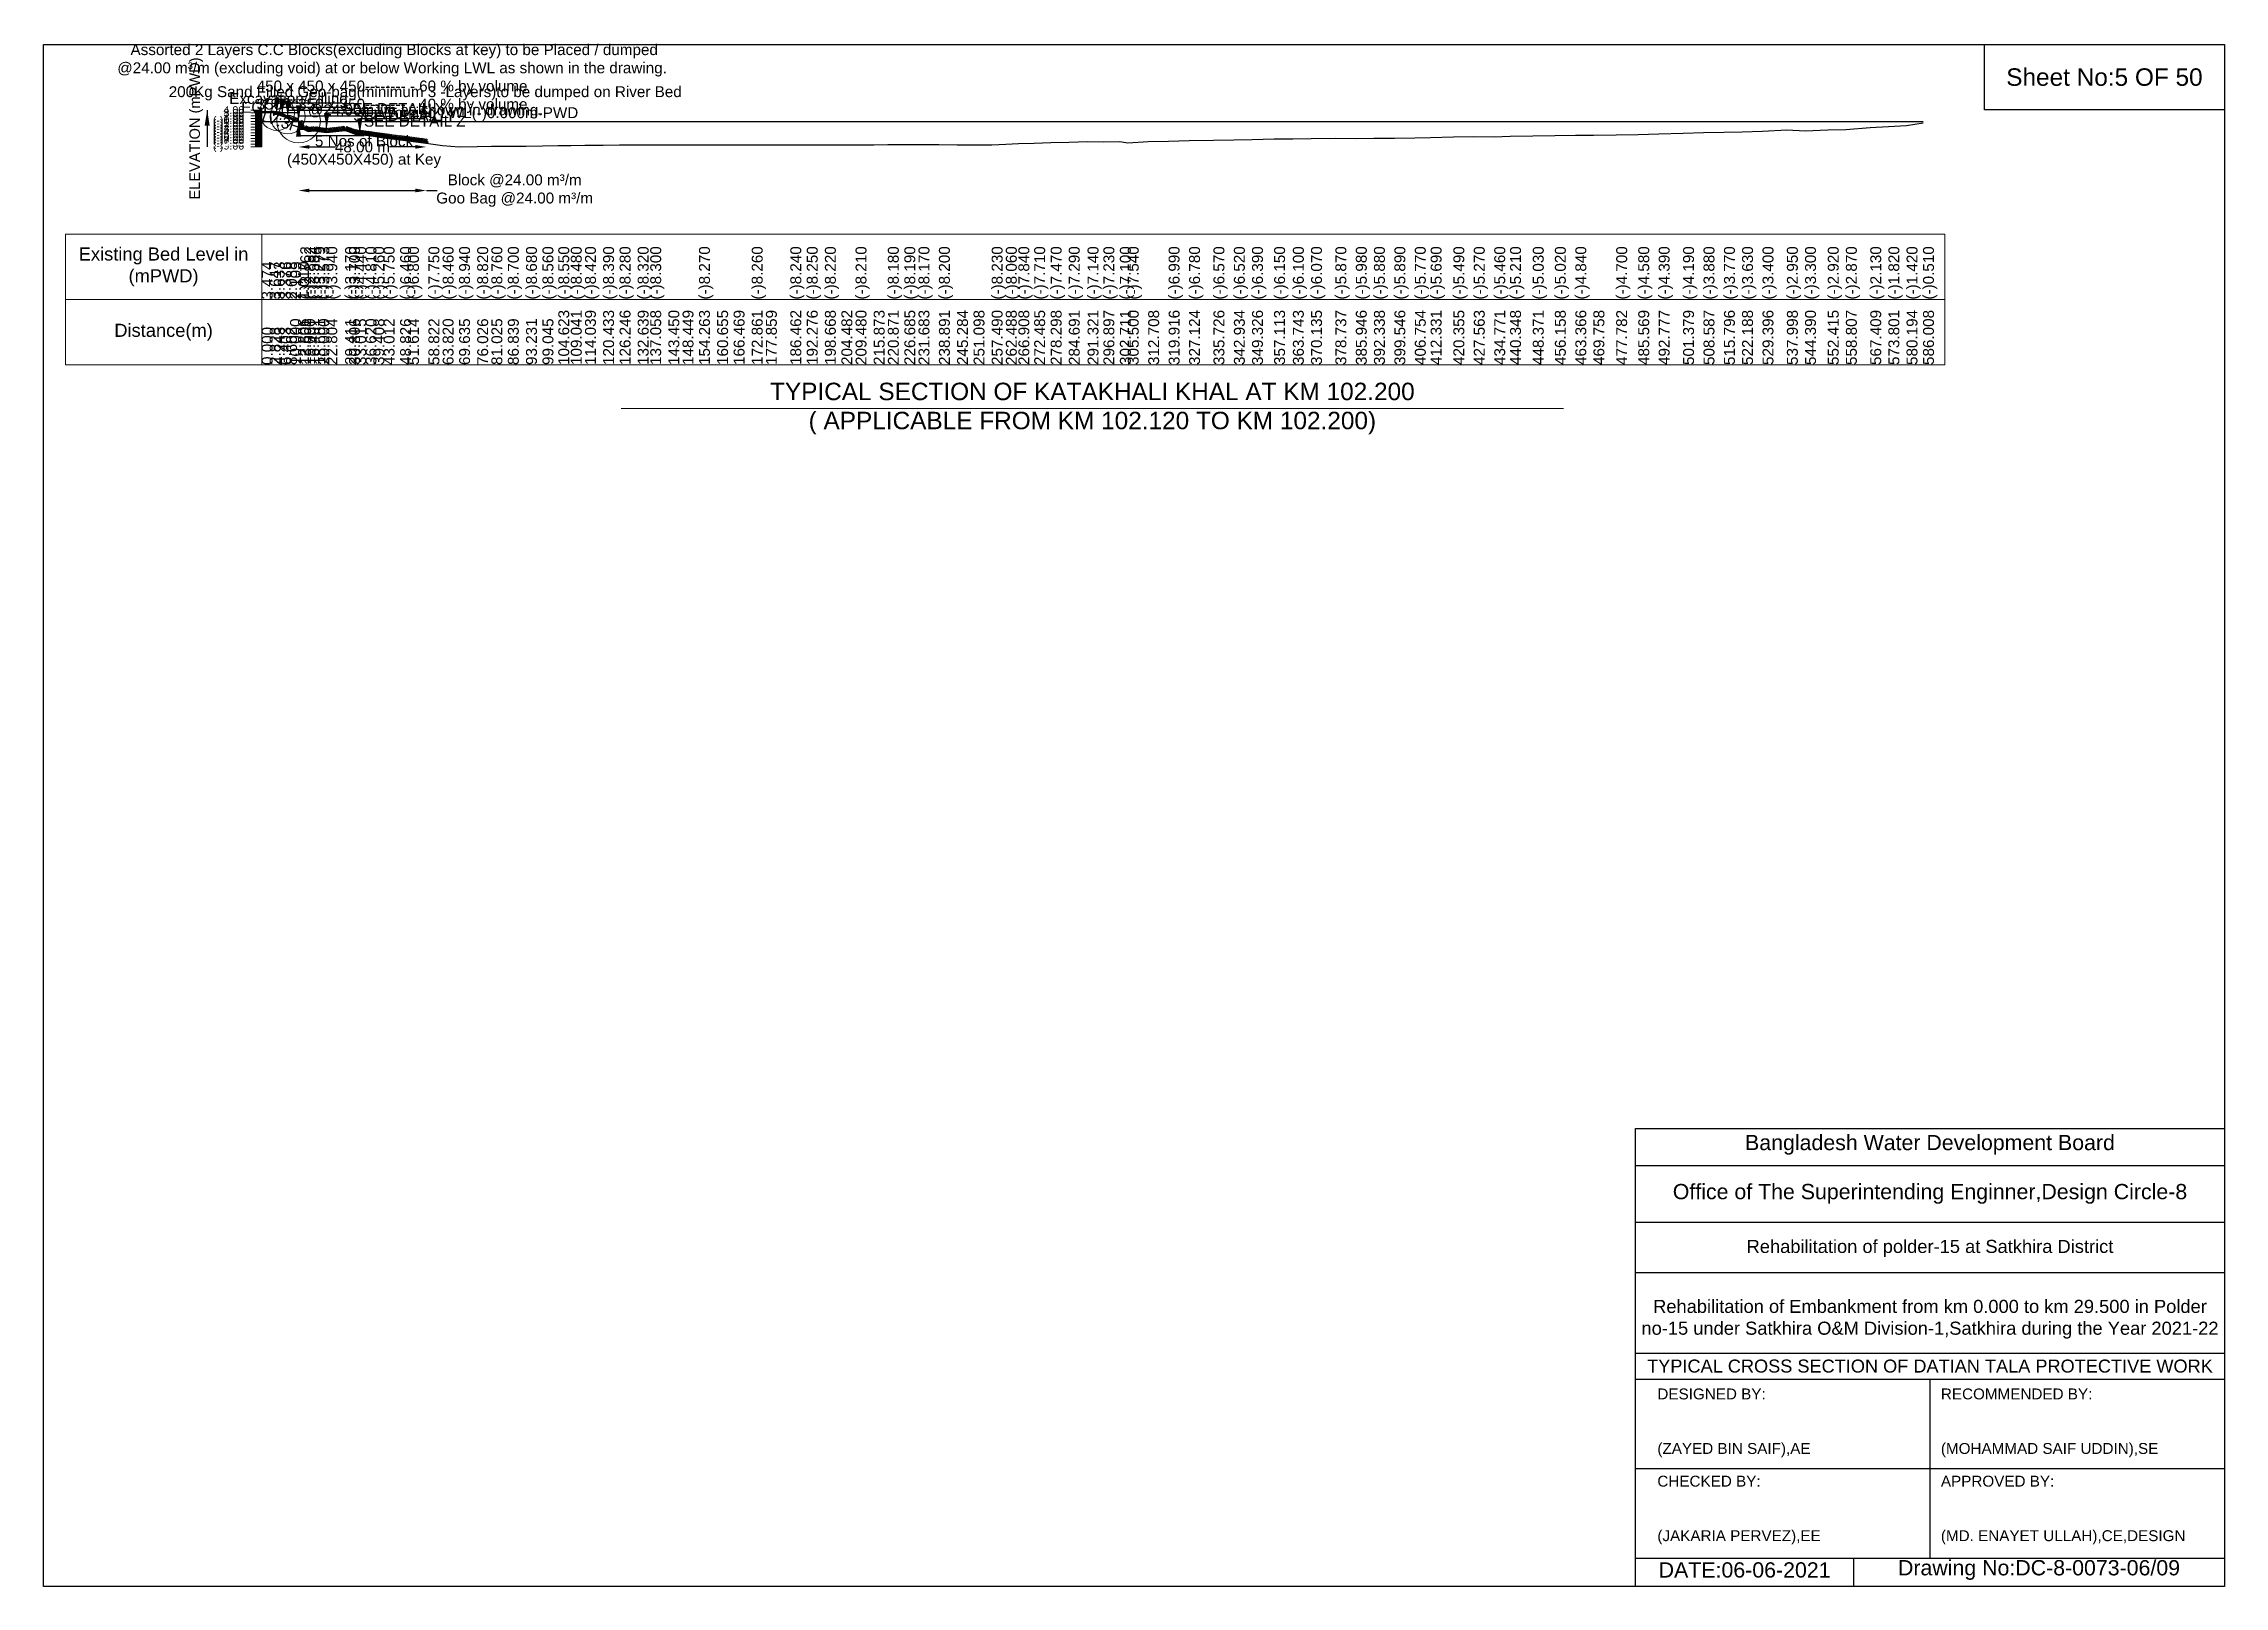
# Model space of a CAD drawing. Header units: inches. Extents: x 89000 to 845000, y -7071 to 18.
# Drawn here: x 160000 to 170000, y -7071 to 4 of the extents above; entities that cross this region are included whole.
import ezdxf

# ---------------------------------------------------------------- set-up
doc = ezdxf.new("R2010")
doc.units = ezdxf.units.IN
doc.header["$LTSCALE"] = 7
doc.header["$MEASUREMENT"] = 0
for name, color, linetype, lineweight in [('Cross section Data Border', 7, 'Continuous', 9), ('Cross Section Labels', 7, 'Continuous', 9), ('Existing_Bed_Level for Xsection', 7, 'Continuous', 25), ('Long Section Labels', 7, 'Continuous', 9)]:
    doc.layers.add(name, color=color, linetype=linetype, lineweight=lineweight)
doc.styles.get("Standard").update_dxf_attribs({"font": 'arial.ttf'})
doc.dimstyles.new('Appron Lebeling Style', dxfattribs={"dimtxt": 50, "dimasz": 50, "dimexe": 0.18, "dimexo": 0.0625, "dimgap": 0.09, "dimtad": 0, "dimtih": 1, "dimtoh": 1, "dimdec": 4, "dimzin": 0, "dimdsep": 46, "dimtxsty": 'Standard', "dimcen": 0.09, "dimse1": 1, "dimse2": 1, "dimadec": 0, "dimazin": 0, "dimtfac": 1, "dimtdec": 4, "dimtofl": 0, "dimtmove": 0, "dimatfit": 3, "dimfxl": 1, "dimtolj": 1, "dimtzin": 0, "dimarcsym": 0})
doc.dimstyles.get("Standard").update_dxf_attribs({"dimtxt": 0.18, "dimasz": 0.18, "dimexe": 0.18, "dimexo": 0.0625, "dimgap": 0.09, "dimtad": 0, "dimtih": 1, "dimtoh": 1, "dimdec": 4, "dimzin": 0, "dimdsep": 46, "dimtxsty": 'Standard', "dimcen": 0.09, "dimadec": 0, "dimazin": 0, "dimtfac": 1, "dimtdec": 4, "dimtofl": 0, "dimtmove": 0, "dimatfit": 3, "dimfxl": 1, "dimtolj": 1, "dimtzin": 0, "dimarcsym": 0})

msp = doc.modelspace()

# ---------------------------------------------------------------- texts
at = {"attachment_point": 5}
for s, insert, char_height in [('Sheet No:5 OF 50', (169450, -150), 80), ('Bangladesh Water Development Board', (168650, -5046), 70), ('Office of The Superintending Enginner,Design Circle-8', (168650, -5271), 70)]:
    msp.add_mtext(s, dxfattribs=dict(at, insert=insert, char_height=char_height))
for s, insert, char_height, width, attachment_point in [('Rehabilitation of polder-15 at Satkhira District', (168650, -5521), 60, 2800, 5), ('Rehabilitation of Embankment from km 0.000 to km 29.500 in Polder no-15 under Satkhira O&M Division-1,Satkhira during the Year 2021-22', (168650, -5846), 60, 2700, 5), ('TYPICAL CROSS SECTION OF DATIAN TALA PROTECTIVE WORK', (168650, -6061), 59.5765532, 2800, 5), ('DESIGNED BY:^J^J^J(ZAYED BIN SAIF),AE', (167400, -6321), 50, 1400, 4), ('RECOMMENDED BY:^J^J^J(MOHAMMAD SAIF UDDIN),SE', (168700, -6321), 50, 1400, 4), ('CHECKED BY:^J^J^J(JAKARIA PERVEZ),EE', (167400, -6721), 50, 1400, 4), ('APPROVED BY:^J^J^J(MD. ENAYET ULLAH),CE,DESIGN', (168700, -6721), 50, 1400, 4), ('DATE:06-06-2021', (167800, -6996), 70, 1400, 5), ('Drawing No:DC-8-0073-06/09', (169150, -6996), 70, 2200, 5)]:
    msp.add_mtext(s, dxfattribs=dict(insert=insert, char_height=char_height, width=width, attachment_point=attachment_point))
at = {"layer": 'Cross section Data Border', "char_height": 60, "width": 800, "attachment_point": 5}
for s, insert in [('Existing Bed Level in (mPWD)', (160550, -1019.78)), ('Distance(m)', (160550, -1319.78))]:
    msp.add_mtext(s, dxfattribs=dict(at, insert=insert))
at = {"layer": 'Cross Section Labels'}
for s, insert, char_height, attachment_point in [(' Assorted 2 Layers C.C Blocks(excluding Blocks at key) to be Placed / dumped^J@24.00 m³/m (excluding void) at or below Working LWL as shown in the drawing.^J450 x 450 x 450-------- - 60 % by volume^J350 x 350 x 350-------- - 40 % by volume', (161597.91155, -313.78), 50, 8), ('200Kg Sand Filled Geo-bag(minimum 3 -Layers)to be dumped on River Bed^J@24.00m³/m as shown in drawing.', (161749.94216, -339.78), 50, 8), ('Excavation/Filling', (161394.66183, -287.78), 50, 9), ('EGL', (161045.76645, -313.78), 50, 9), ('SEE DETAIL X', (161369.79933, -268.28), 50, 1), ('Working LWL(-)0.000m-PWD', (161543.64933, -352.78), 50, 7), ('SEE DETAIL Y', (161419.52433, -300.78), 50, 1), ('SEE DETAIL Z', (161469.24933, -326.78), 50, 1), ('5 Nos of Block ^J(450X450X450) at Key', (161469.24933, -417.78), 50, 2), ('TYPICAL SECTION OF KATAKHALI KHAL AT KM 102.200^J( APPLICABLE FROM KM 102.120 TO KM 102.200)', (164809.04991, -1669.78), 80, 5)]:
    msp.add_mtext(s, dxfattribs=dict(at, insert=insert, char_height=char_height, attachment_point=attachment_point))
at = {"layer": 'Cross Section Labels', "insert": (161092.60635, -328.23394), "char_height": 50, "attachment_point": 2, "rotation": 341.565051177}
msp.add_mtext('1V:3H', dxfattribs=at)
at = {"layer": 'Long Section Labels', "rotation": 90}
for s, insert, char_height, attachment_point in [('ELEVATION (mPWD)', (160700, -385.28), 48, 5), ('3.474', (161000, -1169.78), 50, 1), ('3.647', (161036.76955, -1169.78), 50, 1), ('3.633', (161055.15433, -1169.78), 50, 1), ('3.376', (161083.24062, -1169.78), 50, 1), ('2.088', (161111.83023, -1169.78), 50, 1), ('2.105', (161130, -1169.78), 50, 1), ('1.010', (161166.48123, -1169.78), 50, 1), ('(-)2.762', (161176.81912, -1169.78), 50, 1), ('(-)2.882', (161195, -1169.78), 50, 1), ('(-)3.584', (161213.21585, -1169.78), 50, 1), ('(-)3.279', (161241.81398, -1169.78), 50, 1), ('(-)3.573', (161260, -1169.78), 50, 1), ('(-)3.940', (161296.44561, -1169.78), 50, 1), ('(-)3.170', (161382.34147, -1169.78), 50, 1), ('(-)3.700', (161400.47597, -1169.78), 50, 1), ('(-)4.440', (161429.19692, -1169.78), 50, 1), ('(-)4.810', (161476.05567, -1169.78), 50, 1), ('(-)5.260', (161512.30557, -1169.78), 50, 1), ('(-)5.750', (161559.15114, -1169.78), 50, 1), ('(-)6.460', (161634.74089, -1169.78), 50, 1), ('(-)6.800', (161670.98137, -1169.78), 50, 1), ('(-)7.750', (161764.68294, -1169.78), 50, 1), ('(-)8.460', (161829.66077, -1169.78), 50, 1), ('(-)8.940', (161905.2519, -1169.78), 50, 1), ('(-)8.820', (161988.34205, -1169.78), 50, 1), ('(-)8.760', (162053.32094, -1169.78), 50, 1), ('(-)8.700', (162128.90611, -1169.78), 50, 1), ('(-)8.680', (162212.00165, -1169.78), 50, 1), ('(-)8.560', (162287.59077, -1169.78), 50, 1), ('(-)8.550', (162360.10073, -1169.78), 50, 1), ('(-)8.480', (162417.5366, -1169.78), 50, 1), ('(-)8.420', (162482.51307, -1169.78), 50, 1), ('(-)8.390', (162565.6232, -1169.78), 50, 1), ('(-)8.280', (162641.1953, -1169.78), 50, 1), ('(-)8.280', (162641.1953, -1169.78), 50, 1), ('(-)8.280', (162641.1953, -1169.78), 50, 1), ('(-)8.280', (162641.1953, -1169.78), 50, 1), ('(-)8.320', (162724.30189, -1169.78), 50, 1), ('(-)8.300', (162781.75896, -1169.78), 50, 1), ('(-)8.270', (163005.41592, -1169.78), 50, 1), ('(-)8.270', (163005.41592, -1169.78), 50, 1), ('(-)8.270', (163005.41592, -1169.78), 50, 1), ('(-)8.270', (163005.41592, -1169.78), 50, 1), ('(-)8.260', (163247.19581, -1169.78), 50, 1), ('(-)8.240', (163424.0033, -1169.78), 50, 1), ('(-)8.250', (163499.58597, -1169.78), 50, 1), ('(-)8.250', (163499.58597, -1169.78), 50, 1), ('(-)8.220', (163582.68484, -1169.78), 50, 1), ('(-)8.220', (163582.68484, -1169.78), 50, 1), ('(-)8.220', (163582.68484, -1169.78), 50, 1), ('(-)8.210', (163723.24402, -1169.78), 50, 1), ('(-)8.180', (163871.32304, -1169.78), 50, 1), ('(-)8.190', (163946.90244, -1169.78), 50, 1), ('(-)8.170', (164011.87865, -1169.78), 50, 1), ('(-)8.200', (164105.58545, -1169.78), 50, 1), ('(-)8.230', (164347.36747, -1169.78), 50, 1), ('(-)8.060', (164412.34523, -1169.78), 50, 1), ('(-)7.840', (164469.80691, -1169.78), 50, 1), ('(-)7.710', (164542.30321, -1169.78), 50, 1), ('(-)7.470', (164617.87921, -1169.78), 50, 1), ('(-)7.290', (164700.98379, -1169.78), 50, 1), ('(-)7.140', (164787.17467, -1169.78), 50, 1), ('(-)7.140', (164787.17467, -1169.78), 50, 1), ('(-)7.230', (164859.66475, -1169.78), 50, 1), ('(-)7.100', (164935.24408, -1169.78), 50, 1), ('(-)7.540', (164971.49468, -1169.78), 50, 1), ('(-)6.990', (165158.90298, -1169.78), 50, 1), ('(-)6.780', (165252.60979, -1169.78), 50, 1), ('(-)6.570', (165364.43902, -1169.78), 50, 1), ('(-)6.520', (165458.14715, -1169.78), 50, 1), ('(-)6.390', (165541.24443, -1169.78), 50, 1), ('(-)6.150', (165642.47456, -1169.78), 50, 1), ('(-)6.100', (165728.65954, -1169.78), 50, 1), ('(-)6.070', (165811.75644, -1169.78), 50, 1), ('(-)5.870', (165923.58589, -1169.78), 50, 1), ('(-)5.980', (166017.2927, -1169.78), 50, 1), ('(-)5.880', (166100.39224, -1169.78), 50, 1), ('(-)5.890', (166194.0979, -1169.78), 50, 1), ('(-)5.770', (166287.80493, -1169.78), 50, 1), ('(-)5.690', (166360.30531, -1169.78), 50, 1), ('(-)5.490', (166464.60996, -1169.78), 50, 1), ('(-)5.270', (166558.31719, -1169.78), 50, 1), ('(-)5.460', (166652.02565, -1169.78), 50, 1), ('(-)5.210', (166724.51867, -1169.78), 50, 1), ('(-)5.030', (166828.82947, -1169.78), 50, 1), ('(-)5.020', (166930.05228, -1169.78), 50, 1), ('(-)4.840', (167023.7573, -1169.78), 50, 1), ('(-)4.840', (167023.7573, -1169.78), 50, 1), ('(-)4.700', (167211.1709, -1169.78), 50, 1), ('(-)4.580', (167312.3936, -1169.78), 50, 1), ('(-)4.390', (167406.09873, -1169.78), 50, 1), ('(-)4.190', (167517.92828, -1169.78), 50, 1), ('(-)3.880', (167611.63437, -1169.78), 50, 1), ('(-)3.770', (167705.34153, -1169.78), 50, 1), ('(-)3.630', (167788.44017, -1169.78), 50, 1), ('(-)3.400', (167882.14647, -1169.78), 50, 1), ('(-)2.950', (167993.97584, -1169.78), 50, 1), ('(-)3.300', (168077.0763, -1169.78), 50, 1), ('(-)2.920', (168181.39109, -1169.78), 50, 1), ('(-)2.870', (168264.48794, -1169.78), 50, 1), ('(-)2.130', (168376.31731, -1169.78), 50, 1), ('(-)1.820', (168459.41767, -1169.78), 50, 1), ('(-)1.420', (168542.52113, -1169.78), 50, 1), ('(-)0.510', (168618.09983, -1169.78), 50, 1), ('0.000', (161000, -1469.78), 50, 1), ('2.828', (161036.76955, -1469.78), 50, 1), ('4.243', (161055.15433, -1469.78), 50, 1), ('6.403', (161083.24062, -1469.78), 50, 1), ('8.602', (161111.83023, -1469.78), 50, 1), ('10.000', (161130, -1469.78), 50, 1), ('12.806', (161166.48123, -1469.78), 50, 1), ('13.601', (161176.81912, -1469.78), 50, 1), ('15.000', (161195, -1469.78), 50, 1), ('16.401', (161213.21585, -1469.78), 50, 1), ('18.601', (161241.81398, -1469.78), 50, 1), ('20.000', (161260, -1469.78), 50, 1), ('22.804', (161296.44561, -1469.78), 50, 1), ('29.411', (161382.34147, -1469.78), 50, 1), ('30.806', (161400.47597, -1469.78), 50, 1), ('33.015', (161429.19692, -1469.78), 50, 1), ('36.620', (161476.05567, -1469.78), 50, 1), ('39.408', (161512.30557, -1469.78), 50, 1), ('43.012', (161559.15114, -1469.78), 50, 1), ('48.826', (161634.74089, -1469.78), 50, 1), ('51.614', (161670.98137, -1469.78), 50, 1), ('58.822', (161764.68294, -1469.78), 50, 1), ('63.820', (161829.66077, -1469.78), 50, 1), ('69.635', (161905.2519, -1469.78), 50, 1), ('76.026', (161988.34205, -1469.78), 50, 1), ('81.025', (162053.32094, -1469.78), 50, 1), ('86.839', (162128.90611, -1469.78), 50, 1), ('93.231', (162212.00165, -1469.78), 50, 1), ('99.045', (162287.59077, -1469.78), 50, 1), ('104.623', (162360.10073, -1469.78), 50, 1), ('109.041', (162417.5366, -1469.78), 50, 1), ('114.039', (162482.51307, -1469.78), 50, 1), ('120.433', (162565.6232, -1469.78), 50, 1), ('126.246', (162641.1953, -1469.78), 50, 1), ('132.639', (162724.30189, -1469.78), 50, 1), ('137.058', (162781.75896, -1469.78), 50, 1), ('143.450', (162864.85442, -1469.78), 50, 1), ('148.449', (162929.83238, -1469.78), 50, 1), ('154.263', (163005.41592, -1469.78), 50, 1), ('160.655', (163088.51383, -1469.78), 50, 1), ('166.469', (163164.09981, -1469.78), 50, 1), ('172.861', (163247.19581, -1469.78), 50, 1), ('177.859', (163312.17344, -1469.78), 50, 1), ('186.462', (163424.0033, -1469.78), 50, 1), ('192.276', (163499.58597, -1469.78), 50, 1), ('198.668', (163582.68484, -1469.78), 50, 1), ('204.482', (163658.26955, -1469.78), 50, 1), ('209.480', (163723.24402, -1469.78), 50, 1), ('215.873', (163806.34442, -1469.78), 50, 1), ('220.871', (163871.32304, -1469.78), 50, 1), ('226.685', (163946.90244, -1469.78), 50, 1), ('231.683', (164011.87865, -1469.78), 50, 1), ('238.891', (164105.58545, -1469.78), 50, 1), ('245.284', (164188.68562, -1469.78), 50, 1), ('251.098', (164264.26868, -1469.78), 50, 1), ('257.490', (164347.36747, -1469.78), 50, 1), ('262.488', (164412.34523, -1469.78), 50, 1), ('266.908', (164469.80691, -1469.78), 50, 1), ('272.485', (164542.30321, -1469.78), 50, 1), ('278.298', (164617.87921, -1469.78), 50, 1), ('284.691', (164700.98379, -1469.78), 50, 1), ('291.321', (164787.17467, -1469.78), 50, 1), ('296.897', (164859.66475, -1469.78), 50, 1), ('302.711', (164935.24408, -1469.78), 50, 1), ('305.500', (164971.49468, -1469.78), 50, 1), ('312.708', (165065.1979, -1469.78), 50, 1), ('319.916', (165158.90298, -1469.78), 50, 1), ('327.124', (165252.60979, -1469.78), 50, 1), ('335.726', (165364.43902, -1469.78), 50, 1), ('342.934', (165458.14715, -1469.78), 50, 1), ('349.326', (165541.24443, -1469.78), 50, 1), ('357.113', (165642.47456, -1469.78), 50, 1), ('363.743', (165728.65954, -1469.78), 50, 1), ('370.135', (165811.75644, -1469.78), 50, 1), ('378.737', (165923.58589, -1469.78), 50, 1), ('385.946', (166017.2927, -1469.78), 50, 1), ('392.338', (166100.39224, -1469.78), 50, 1), ('399.546', (166194.0979, -1469.78), 50, 1), ('406.754', (166287.80493, -1469.78), 50, 1), ('412.331', (166360.30531, -1469.78), 50, 1), ('420.355', (166464.60996, -1469.78), 50, 1), ('427.563', (166558.31719, -1469.78), 50, 1), ('434.771', (166652.02565, -1469.78), 50, 1), ('440.348', (166724.51867, -1469.78), 50, 1), ('448.371', (166828.82947, -1469.78), 50, 1), ('456.158', (166930.05228, -1469.78), 50, 1), ('463.366', (167023.7573, -1469.78), 50, 1), ('469.758', (167106.85983, -1469.78), 50, 1), ('477.782', (167211.1709, -1469.78), 50, 1), ('485.569', (167312.3936, -1469.78), 50, 1), ('492.777', (167406.09873, -1469.78), 50, 1), ('501.379', (167517.92828, -1469.78), 50, 1), ('508.587', (167611.63437, -1469.78), 50, 1), ('515.796', (167705.34153, -1469.78), 50, 1), ('522.188', (167788.44017, -1469.78), 50, 1), ('529.396', (167882.14647, -1469.78), 50, 1), ('537.998', (167993.97584, -1469.78), 50, 1), ('544.390', (168077.0763, -1469.78), 50, 1), ('552.415', (168181.39109, -1469.78), 50, 1), ('558.807', (168264.48794, -1469.78), 50, 1), ('567.409', (168376.31731, -1469.78), 50, 1), ('573.801', (168459.41767, -1469.78), 50, 1), ('580.194', (168542.52113, -1469.78), 50, 1), ('586.008', (168618.09983, -1469.78), 50, 1)]:
    msp.add_mtext(s, dxfattribs=dict(at, insert=insert, char_height=char_height, attachment_point=attachment_point))
at = {"layer": 'Long Section Labels', "char_height": 35, "attachment_point": 6}
for s, insert in [('4.00', (160920, -300.78)), ('3.00', (160920, -313.78)), ('(-)0.00', (160920, -352.78)), ('(-)1.00', (160920, -365.78)), ('(-)2.00', (160920, -378.78)), ('(-)3.00', (160920, -391.78)), ('(-)4.00', (160920, -404.78)), ('(-)5.00', (160920, -417.78)), ('2.00', (160920, -326.78)), ('1.00', (160920, -339.78)), ('(-)6.00', (160920, -430.78)), ('(-)7.00', (160920, -443.78)), ('(-)8.00', (160920, -456.78)), ('(-)9.00', (160920, -469.78))]:
    msp.add_mtext(s, dxfattribs=dict(at, insert=insert))

# ---------------------------------------------------------------- blocks, each defined once
blk = doc.blocks.new('*D3')
at = {"layer": 'Cross Section Labels', "color": 0, "lineweight": -2, "transparency": 16777216}
for p, q in [((161219, -470), (161338, -470)), ((161705, -470), (161586, -470))]:
    blk.add_line(p, q, dxfattribs=at)
at = {"layer": 'Cross Section Labels', "color": 0, "transparency": 16777216}
for points in [[(161219, -461), (161219, -478), (161169, -470)], [(161705, -461), (161705, -478), (161755, -470)]]:
    blk.add_solid(points, dxfattribs=at)
at = {"layer": 'Defpoints', "color": 0, "transparency": 16777216}
for p in [(161169, -353), (161755, -452), (161755, -470)]:
    blk.add_point(p, dxfattribs=at)
at = {"layer": 'Cross Section Labels', "color": 0, "transparency": 16777216, "insert": (161462, -470), "char_height": 50, "attachment_point": 5}
blk.add_mtext('\\A1;48.00 m', dxfattribs=at)
blk = doc.blocks.new('*D4')
at = {"layer": 'Cross Section Labels', "color": 0, "lineweight": -2, "transparency": 16777216}
for p, q in [((161219, -670), (161705, -670)), ((161755, -670), (161805, -670))]:
    blk.add_line(p, q, dxfattribs=at)
at = {"layer": 'Cross Section Labels', "color": 0, "transparency": 16777216}
for points in [[(161219, -661), (161219, -678), (161169, -670)], [(161705, -661), (161705, -678), (161755, -670)]]:
    blk.add_solid(points, dxfattribs=at)
at = {"layer": 'Defpoints', "color": 0, "transparency": 16777216}
for p in [(161169, -353), (161755, -452), (161755, -670)]:
    blk.add_point(p, dxfattribs=at)
at = {"layer": 'Cross Section Labels', "color": 0, "transparency": 16777216, "insert": (162160, -670), "char_height": 50, "attachment_point": 5}
blk.add_mtext('\\A1;Block @24.00 m³/m ^JGoo Bag @24.00 m³/m ', dxfattribs=at)

# ---------------------------------------------------------------- dimensions: what is measured, and where the dimension line sits
at = {"layer": 'Cross Section Labels'}
for base, text, picture, middle in [((161754.80149, -469.78), '48.00 m', '*D3', (161462.02541, -469.78)), ((161754.80149, -669.78), 'Block @24.00 m³/m ^JGoo Bag @24.00 m³/m ', '*D4', (162160.41673, -669.78))]:
    dim = msp.add_linear_dim(base=base, p1=(161169.24933, -352.78), p2=(161754.80149, -452.22761), text=text, dimstyle='Appron Lebeling Style', dxfattribs=at)
    dim.commit()
    dim.dimension.update_dxf_attribs({"geometry": picture, "text_midpoint": middle})

# ---------------------------------------------------------------- linework, layer by layer
for points in [[(160000, 0), (170000, 0), (170000, -7071), (160000, -7071)], [(168900, 0), (170000, 0), (170000, -300), (168900, -300)]]:
    msp.add_lwpolyline(points, close=True)
for points in [[(167300, -7071), (167300, -4971), (170000, -4971)], [(167300, -5141), (170000, -5141)], [(167300, -5401), (170000, -5401)], [(167300, -5631), (170000, -5631)], [(167300, -6001), (170000, -6001)], [(167300, -6121), (170000, -6121)], [(168650, -6121), (168650, -6941)], [(167300, -6531), (170000, -6531)], [(167300, -6941), (170000, -6941)], [(168300, -6941), (168300, -7071)]]:
    msp.add_lwpolyline(points)
at = {"layer": 'Cross section Data Border'}
msp.add_lwpolyline([(160100, -869.78), (168718.09983, -869.78), (168718.09983, -1469.78), (160100, -1469.78)], close=True, dxfattribs=at)
for points in [[(161000, -869.78), (161000, -1469.78)], [(160100, -1169.78), (168718.09983, -1169.78)]]:
    msp.add_lwpolyline(points, dxfattribs=at)
at = {"layer": 'Cross Section Labels'}
msp.add_lwpolyline([(161493.64933, -352.78), (161543.64933, -302.78), (161443.64933, -302.78)], close=True, dxfattribs=at)
msp.add_lwpolyline([(162649.04991, -1669.78), (164809.04991, -1669.78), (166969.04991, -1669.78)], dxfattribs=at)
for centre, radius in [((161069.79933, -313.78), 80), ((161119.52433, -330.355), 80), ((161169.24933, -350.83), 100)]:
    msp.add_circle(centre, radius, dxfattribs=at)
at = {"layer": 'Existing_Bed_Level for Xsection'}
for points in [[(161000, -307.618), (161036.76955, -305.369), (161055.15433, -305.551), (161083.24062, -308.892), (161111.83023, -325.636), (161130, -325.415), (161166.48123, -339.65), (161176.81912, -388.686), (161195, -390.246), (161213.21585, -399.372), (161241.81398, -395.407), (161260, -399.229), (161296.44561, -404), (161382.34147, -393.99), (161400.47597, -400.88), (161429.19692, -410.5), (161476.05567, -415.31), (161512.30557, -421.16), (161559.15114, -427.53), (161634.74089, -436.76), (161670.98137, -441.18), (161764.68294, -453.53), (161829.66077, -462.76), (161905.2519, -469), (161988.34205, -467.44), (162053.32094, -466.66), (162128.90611, -465.88), (162212.00165, -465.62), (162287.59077, -464.06), (162360.10073, -463.93), (162417.5366, -463.02), (162482.51307, -462.24), (162565.6232, -461.85), (162641.1953, -460.42), (162724.30189, -460.94), (162781.75896, -460.68), (162864.85442, -460.42), (162929.83238, -460.42), (163005.41592, -460.29), (163088.51383, -460.29), (163164.09981, -460.42), (163247.19581, -460.16), (163312.17344, -460.29), (163424.0033, -459.9), (163499.58597, -460.03), (163582.68484, -459.64), (163658.26955, -459.64), (163723.24402, -459.51), (163806.34442, -459.64), (163871.32304, -459.12), (163946.90244, -459.25), (164011.87865, -458.99), (164105.58545, -459.38), (164188.68562, -460.03), (164264.26868, -460.29), (164347.36747, -459.77), (164412.34523, -457.56), (164469.80691, -454.7), (164542.30321, -453.01), (164617.87921, -449.89), (164700.98379, -447.55), (164787.17467, -445.6), (164859.66475, -446.77), (164935.24408, -445.08), (164971.49468, -450.8), (165065.1979, -445.6), (165158.90298, -443.65), (165252.60979, -440.92), (165364.43902, -438.19), (165458.14715, -437.54), (165541.24443, -435.85), (165642.47456, -432.73), (165728.65954, -432.08), (165811.75644, -431.69), (165923.58589, -429.09), (166017.2927, -430.52), (166100.39224, -429.22), (166194.0979, -429.35), (166287.80493, -427.79), (166360.30531, -426.75), (166464.60996, -424.15), (166558.31719, -421.29), (166652.02565, -423.76), (166724.51867, -420.51), (166828.82947, -418.17), (166930.05228, -418.04), (167023.7573, -415.7), (167106.85983, -415.7), (167211.1709, -413.88), (167312.3936, -412.32), (167406.09873, -409.85), (167517.92828, -407.25), (167611.63437, -403.22), (167705.34153, -401.79), (167788.44017, -399.97), (167882.14647, -396.98), (167993.97584, -391.13), (168077.0763, -395.68), (168181.39109, -390.74), (168264.48794, -390.09), (168376.31731, -380.47), (168459.41767, -376.44), (168542.52113, -371.24), (168618.09983, -359.41)], [(161169.24933, -313.78), (161000, -313.78)], [(161000, -352.78), (168618.09983, -352.78)], [(161154.62433, -342.055), (161070.39973, -313.98014), (161069.79933, -313.78), (161069.16645, -313.78), (161057.46645, -313.78)], [(161057.46645, -317.68), (161069.16645, -317.68), (161154.62433, -346.16596)], [(161057.46645, -318.98), (161068.95548, -318.98), (161152.80548, -346.93)], [(161057.46645, -320.28), (161068.74452, -320.28), (161151.69933, -347.9316)]]:
    msp.add_lwpolyline(points, dxfattribs=at)
at = {"layer": 'Long Section Labels'}
for points in [[(161000, -300.78), (160950, -300.78)], [(161000, -313.78), (160950, -313.78)], [(161000, -326.78), (160950, -326.78)], [(161000, -339.78), (160950, -339.78)], [(161000, -352.78), (160950, -352.78)], [(161000, -365.78), (160950, -365.78)], [(161000, -378.78), (160950, -378.78)], [(161000, -391.78), (160950, -391.78)], [(161000, -304.03), (160970, -304.03)], [(161000, -307.28), (160970, -307.28)], [(161000, -310.53), (160970, -310.53)], [(161000, -317.03), (160970, -317.03)], [(161000, -320.28), (160970, -320.28)], [(161000, -323.53), (160970, -323.53)], [(161000, -330.03), (160970, -330.03)], [(161000, -333.28), (160970, -333.28)], [(161000, -336.53), (160970, -336.53)], [(161000, -343.03), (160970, -343.03)], [(161000, -346.28), (160970, -346.28)], [(161000, -349.53), (160970, -349.53)], [(161000, -356.03), (160970, -356.03)], [(161000, -359.28), (160970, -359.28)], [(161000, -362.53), (160970, -362.53)], [(161000, -369.03), (160970, -369.03)], [(161000, -372.28), (160970, -372.28)], [(161000, -375.53), (160970, -375.53)], [(161000, -382.03), (160970, -382.03)], [(161000, -385.28), (160970, -385.28)], [(161000, -388.53), (160970, -388.53)], [(161000, -395.03), (160970, -395.03)], [(161000, -398.28), (160970, -398.28)], [(161000, -469.78), (161000, -456.78), (161000, -443.78), (161000, -430.78), (161000, -417.78), (161000, -404.78), (161000, -391.78), (161000, -378.78), (161000, -365.78), (161000, -352.78), (161000, -339.78), (161000, -326.78), (161000, -313.78), (161000, -300.78)], [(161000, -404.78), (160950, -404.78)], [(161000, -417.78), (160950, -417.78)], [(161000, -430.78), (160950, -430.78)], [(161000, -443.78), (160950, -443.78)], [(161000, -456.78), (160950, -456.78)], [(161000, -469.78), (160950, -469.78)], [(161000, -401.53), (160970, -401.53)], [(161000, -408.03), (160970, -408.03)], [(161000, -411.28), (160970, -411.28)], [(161000, -414.53), (160970, -414.53)], [(161000, -421.03), (160970, -421.03)], [(161000, -424.28), (160970, -424.28)], [(161000, -427.53), (160970, -427.53)], [(161000, -434.03), (160970, -434.03)], [(161000, -437.28), (160970, -437.28)], [(161000, -440.53), (160970, -440.53)], [(161000, -447.03), (160970, -447.03)], [(161000, -450.28), (160970, -450.28)], [(161000, -453.53), (160970, -453.53)], [(161000, -460.03), (160970, -460.03)], [(161000, -463.28), (160970, -463.28)], [(161000, -466.53), (160970, -466.53)]]:
    msp.add_lwpolyline(points, dxfattribs=at)
for points in [[(161057.46645, -313.78), (161053.56645, -313.78), (161053.56645, -319.63), (161057.46645, -319.63)], [(161057.46645, -319.63), (161053.56645, -319.63), (161053.56645, -325.48), (161057.46645, -325.48)], [(161063.31645, -313.78), (161057.46645, -313.78), (161057.46645, -317.68), (161063.31645, -317.68)], [(161069.16645, -313.78), (161063.31645, -313.78), (161063.31645, -317.68), (161069.16645, -317.68)], [(161075.94953, -315.83007), (161070.39973, -313.98014), (161069.16645, -317.68), (161074.71624, -319.52993)], [(161081.49933, -317.68), (161075.94953, -315.83007), (161074.71624, -319.52993), (161080.26604, -321.37986)], [(161087.04913, -319.52993), (161081.49933, -317.68), (161080.26604, -321.37986), (161085.81584, -323.2298)], [(161092.59892, -321.37986), (161087.04913, -319.52993), (161085.81584, -323.2298), (161091.36563, -325.07973)], [(161098.14872, -323.2298), (161092.59892, -321.37986), (161091.36563, -325.07973), (161096.91543, -326.92966)], [(161103.69852, -325.07973), (161098.14872, -323.2298), (161096.91543, -326.92966), (161102.46523, -328.77959)], [(161109.24831, -326.92966), (161103.69852, -325.07973), (161102.46523, -328.77959), (161108.01503, -330.62953)], [(161114.79811, -328.77959), (161109.24831, -326.92966), (161108.01503, -330.62953), (161113.56482, -332.47946)], [(161120.34791, -330.62953), (161114.79811, -328.77959), (161113.56482, -332.47946), (161119.11462, -334.32939)], [(161125.89771, -332.47946), (161120.34791, -330.62953), (161119.11462, -334.32939), (161124.66442, -336.17932)], [(161131.4475, -334.32939), (161125.89771, -332.47946), (161124.66442, -336.17932), (161130.21422, -338.02926)], [(161136.9973, -336.17932), (161131.4475, -334.32939), (161130.21422, -338.02926), (161135.76401, -339.87919)], [(161142.5471, -338.02926), (161136.9973, -336.17932), (161135.76401, -339.87919), (161141.31381, -341.72912)], [(161148.0969, -339.87919), (161142.5471, -338.02926), (161141.31381, -341.72912), (161146.86361, -343.57905)], [(161153.64669, -341.72912), (161148.0969, -339.87919), (161146.86361, -343.57905), (161152.4134, -345.42899)], [(161157.54933, -346.93), (161151.69933, -346.93), (161151.69933, -352.78), (161157.54933, -352.78)], [(161160.47433, -341.08), (161154.62433, -341.08), (161154.62433, -346.93), (161160.47433, -346.93)], [(161163.39933, -346.93), (161157.54933, -346.93), (161157.54933, -352.78), (161163.39933, -352.78)], [(161166.32433, -341.08), (161160.47433, -341.08), (161160.47433, -346.93), (161166.32433, -346.93)], [(161169.24933, -346.93), (161163.39933, -346.93), (161163.39933, -352.78), (161169.24933, -352.78)], [(161183.13445, -354.95502), (161180.48622, -349.73876), (161175.26996, -352.387), (161177.91819, -357.60325)], [(161183.53305, -372.72352), (161178.7334, -369.37899), (161175.38887, -374.17863), (161180.18852, -377.52317)], [(161181.32714, -375.88674), (161175.56792, -376.91337), (161176.59455, -382.67258), (161182.35376, -381.64595)], [(161184.34124, -360.67919), (161181.693, -355.46293), (161176.47674, -358.11117), (161179.12498, -363.32743)], [(161185.54802, -366.40337), (161182.89978, -361.18711), (161177.68353, -363.83534), (161180.33176, -369.0516)], [(161186.7548, -372.12754), (161184.10657, -366.91128), (161178.89031, -369.55952), (161181.53855, -374.77578)], [(161187.96159, -377.85172), (161185.31335, -372.63546), (161180.09709, -375.28369), (161182.74533, -380.49995)], [(161189.36163, -373.22364), (161184.56199, -369.87911), (161181.21745, -374.67875), (161186.0171, -378.02328)], [(161186.80043, -356.15193), (161188.61408, -350.59017), (161183.05233, -348.77652), (161181.23867, -354.33828)], [(161189.16837, -383.57589), (161186.52014, -378.35963), (161181.30388, -381.00787), (161183.95211, -386.22413)], [(161187.15572, -376.38686), (161181.39651, -377.41349), (161182.42313, -383.1727), (161188.18235, -382.14607)], [(161188.00722, -361.8761), (161189.82087, -356.31434), (161184.25911, -354.50069), (161182.44546, -360.06245)], [(161189.214, -367.60028), (161191.02765, -362.03852), (161185.46589, -360.22487), (161183.65224, -365.78663)], [(161190.42079, -373.32445), (161192.23444, -367.76269), (161186.67268, -365.94904), (161184.85903, -371.5108)], [(161191.62757, -379.04863), (161193.44122, -373.48687), (161187.87946, -371.67321), (161186.06581, -377.23497)], [(161195.19022, -373.72376), (161190.39057, -370.37922), (161187.04604, -375.17887), (161191.84568, -378.5234)], [(161192.9843, -376.88698), (161187.22509, -377.9136), (161188.25172, -383.67282), (161194.01093, -382.64619)], [(161192.83435, -384.7728), (161194.64801, -379.21104), (161189.08625, -377.39739), (161187.27259, -382.95915)], [(161203.29837, -379.70909), (161197.56784, -378.53288), (161196.39163, -384.26341), (161202.12216, -385.43962)], [(161206.51778, -377.58602), (161203.29544, -372.7035), (161198.41292, -375.92584), (161201.63526, -380.80836)], [(161208.52869, -382.32944), (161202.79816, -381.15323), (161201.62195, -386.88376), (161207.35249, -388.05997)], [(161211.7481, -380.20637), (161208.52576, -375.32385), (161203.64324, -378.54619), (161206.86558, -383.42871)], [(161213.75901, -384.94979), (161208.02848, -383.77358), (161206.85227, -389.50411), (161212.58281, -390.68032)], [(161216.97842, -382.82672), (161213.75608, -377.9442), (161208.87356, -381.16654), (161212.0959, -386.04906)], [(161218.53338, -381.99911), (161213.11212, -379.80083), (161210.91384, -385.22209), (161216.3351, -387.42037)], [(161217.08295, -385.57238), (161211.69421, -387.84922), (161213.97106, -393.23796), (161219.35979, -390.96112)], [(161218.98934, -387.57014), (161213.2588, -386.39393), (161212.08259, -392.12446), (161217.81313, -393.30067)], [(161222.20875, -385.44707), (161218.98641, -380.56455), (161214.10388, -383.78689), (161217.32622, -388.66941)], [(161224.32795, -381.19572), (161218.9067, -378.99744), (161216.70841, -384.4187), (161222.12967, -386.61698)], [(161222.87752, -384.76899), (161217.48878, -387.04583), (161219.76563, -392.43457), (161225.15436, -390.15773)], [(161230.12253, -380.39233), (161224.70127, -378.19405), (161222.50298, -383.61531), (161227.92424, -385.81359)], [(161228.67209, -383.9656), (161223.28336, -386.24244), (161225.5602, -391.63118), (161230.94894, -389.35434)], [(161235.9171, -379.58894), (161230.49584, -377.39065), (161228.29756, -382.81191), (161233.71882, -385.0102)], [(161234.46667, -383.16221), (161229.07793, -385.43905), (161231.35477, -390.82779), (161236.74351, -388.55094)], [(161241.71167, -378.78555), (161236.29041, -376.58726), (161234.09213, -382.00852), (161239.51339, -384.20681)], [(161240.26124, -382.35882), (161234.8725, -384.63566), (161237.14934, -390.0244), (161242.53808, -387.74755)], [(161250.48942, -383.80545), (161244.64822, -384.12618), (161244.96895, -389.96738), (161250.81015, -389.64665)], [(161253.06261, -380.93304), (161248.70391, -377.03122), (161244.80208, -381.38991), (161249.16078, -385.29174)], [(161256.21436, -385.00861), (161250.37315, -385.32934), (161250.69389, -391.17054), (161256.53509, -390.84981)], [(161258.78754, -382.1362), (161254.42885, -378.23438), (161250.52702, -382.59308), (161254.88572, -386.4949)], [(161261.93929, -386.21177), (161256.09809, -386.5325), (161256.41882, -392.3737), (161262.26002, -392.05297)], [(161264.51248, -383.33937), (161260.15378, -379.43754), (161256.25196, -383.79624), (161260.61065, -387.69806)], [(161269.07766, -383.79873), (161264.4318, -380.24365), (161260.87673, -384.88951), (161265.52259, -388.44458)], [(161266.73299, -386.86051), (161260.93375, -387.6295), (161261.70274, -393.42874), (161267.50198, -392.65975)], [(161274.87817, -384.55806), (161270.23231, -381.00298), (161266.67724, -385.64884), (161271.3231, -389.20391)], [(161272.5335, -387.61984), (161266.73426, -388.38883), (161267.50325, -394.18807), (161273.30249, -393.41908)], [(161280.67868, -385.31739), (161276.03282, -381.76231), (161272.47775, -386.40817), (161277.12361, -389.96324)], [(161278.33401, -388.37917), (161272.53477, -389.14816), (161273.30376, -394.9474), (161279.103, -394.17841)], [(161286.47919, -386.07672), (161281.83333, -382.52164), (161278.27826, -387.1675), (161282.92412, -390.72257)], [(161284.13452, -389.1385), (161278.33528, -389.90749), (161279.10427, -395.70673), (161284.90351, -394.93774)], [(161292.2797, -386.83604), (161287.63385, -383.28097), (161284.07877, -387.92683), (161288.72463, -391.4819)], [(161289.93503, -389.89783), (161284.13579, -390.66682), (161284.90478, -396.46606), (161290.70402, -395.69707)], [(161298.08021, -387.59537), (161293.43436, -384.0403), (161289.87928, -388.68616), (161294.52514, -392.24123)], [(161295.73554, -390.65716), (161289.9363, -391.42615), (161290.70529, -397.22539), (161296.50453, -396.4564)], [(161299.84377, -387.01446), (161294.47162, -384.69877), (161292.15593, -390.07093), (161297.52809, -392.38662)], [(161298.31596, -390.55533), (161292.87897, -392.71442), (161295.03806, -398.15141), (161300.47504, -395.99232)], [(161305.65445, -386.3373), (161300.28229, -384.02162), (161297.9666, -389.39377), (161303.33876, -391.70946)], [(161304.12663, -389.87818), (161298.68965, -392.03726), (161300.84873, -397.47425), (161306.28572, -395.31517)], [(161311.46513, -385.66015), (161306.09297, -383.34446), (161303.77728, -388.71662), (161309.14944, -391.03231)], [(161309.93731, -389.20102), (161304.50032, -391.36011), (161306.65941, -396.7971), (161312.0964, -394.63801)], [(161317.2758, -384.98299), (161311.90364, -382.6673), (161309.58796, -388.03946), (161314.96012, -390.35515)], [(161315.74799, -388.52387), (161310.311, -390.68295), (161312.47009, -396.11994), (161317.90707, -393.96085)], [(161323.08648, -384.30584), (161317.71432, -381.99015), (161315.39863, -387.36231), (161320.77079, -389.67799)], [(161321.55866, -387.84671), (161316.12167, -390.0058), (161318.28076, -395.44279), (161323.71775, -393.2837)], [(161328.89716, -383.62868), (161323.525, -381.31299), (161321.20931, -386.68515), (161326.58147, -389.00084)], [(161327.36934, -387.16955), (161321.93235, -389.32864), (161324.09144, -394.76563), (161329.52843, -392.60654)], [(161334.70783, -382.95152), (161329.33567, -380.63584), (161327.01999, -386.008), (161332.39214, -388.32368)], [(161333.18002, -386.4924), (161327.74303, -388.65149), (161329.90211, -394.08847), (161335.3391, -391.92939)], [(161340.51851, -382.27437), (161335.14635, -379.95868), (161332.83066, -385.33084), (161338.20282, -387.64653)], [(161338.99069, -385.81524), (161333.5537, -387.97433), (161335.71279, -393.41132), (161341.14978, -391.25223)], [(161346.32919, -381.59721), (161340.95703, -379.28153), (161338.64134, -384.65368), (161344.0135, -386.96937)], [(161344.80137, -385.13809), (161339.36438, -387.29717), (161341.52347, -392.73416), (161346.96046, -390.57508)], [(161352.13986, -380.92006), (161346.7677, -378.60437), (161344.45202, -383.97653), (161349.82417, -386.29222)], [(161350.61205, -384.46093), (161345.17506, -386.62002), (161347.33414, -392.05701), (161352.77113, -389.89792)], [(161357.95054, -380.2429), (161352.57838, -377.92721), (161350.26269, -383.29937), (161355.63485, -385.61506)], [(161356.42272, -383.78378), (161350.98573, -385.94286), (161353.14482, -391.37985), (161358.58181, -389.22076)], [(161363.76121, -379.56575), (161358.38906, -377.25006), (161356.07337, -382.62222), (161361.44553, -384.9379)], [(161362.2334, -383.10662), (161356.79641, -385.26571), (161358.9555, -390.7027), (161364.39248, -388.54361)], [(161369.57189, -378.88859), (161364.19973, -376.5729), (161361.88404, -381.94506), (161367.2562, -384.26075)], [(161368.04407, -382.42946), (161362.60709, -384.58855), (161364.76617, -390.02554), (161370.20316, -387.86645)], [(161375.38257, -378.21143), (161370.01041, -375.89575), (161367.69472, -381.26791), (161373.06688, -383.58359)], [(161373.85475, -381.75231), (161368.41776, -383.9114), (161370.57685, -389.34838), (161376.01384, -387.1893)], [(161381.19324, -377.53428), (161375.82109, -375.21859), (161373.5054, -380.59075), (161378.87756, -382.90644)], [(161379.66543, -381.07515), (161374.22844, -383.23424), (161376.38753, -388.67123), (161381.82451, -386.51214)], [(161391.3889, -383.37339), (161385.56877, -382.78299), (161384.97838, -388.60313), (161390.79851, -389.19352)], [(161394.37699, -380.93549), (161390.6772, -376.40404), (161386.14575, -380.10383), (161389.84554, -384.63528)], [(161396.85749, -385.45112), (161391.03736, -384.86073), (161390.44697, -390.68086), (161396.2671, -391.27125)], [(161399.84558, -383.01322), (161396.14579, -378.48177), (161391.61434, -382.18156), (161395.31413, -386.71301)], [(161402.32609, -387.52885), (161396.50596, -386.93846), (161395.91557, -392.75859), (161401.7357, -393.34898)], [(161405.31418, -385.09096), (161401.61439, -380.5595), (161397.08294, -384.25929), (161400.78273, -388.79075)], [(161407.33927, -389.32367), (161401.50022, -388.96586), (161401.14241, -394.80491), (161406.98146, -395.16272)], [(161410.22776, -386.76855), (161406.35019, -382.38826), (161401.9699, -386.26582), (161405.84746, -390.64612)], [(161412.88637, -391.18166), (161407.04733, -390.82385), (161406.68952, -396.6629), (161412.52856, -397.02071)], [(161415.77486, -388.62654), (161411.8973, -384.24624), (161407.517, -388.12381), (161411.39457, -392.5041)], [(161418.43348, -393.03965), (161412.59443, -392.68184), (161412.23662, -398.52088), (161418.07567, -398.87869)], [(161421.32197, -390.48453), (161417.4444, -386.10423), (161413.06411, -389.98179), (161416.94167, -394.36209)], [(161423.98059, -394.89763), (161418.14154, -394.53982), (161417.78373, -400.37887), (161423.62278, -400.73668)], [(161426.86907, -392.34251), (161422.99151, -387.96222), (161418.61121, -391.83978), (161422.48878, -396.22008)], [(161429.52769, -396.75562), (161423.68864, -396.39781), (161423.33084, -402.23686), (161429.16988, -402.59467)], [(161432.41618, -394.2005), (161428.53862, -389.8202), (161424.15832, -393.69777), (161428.03588, -398.07806)], [(161435.0748, -398.61361), (161429.23575, -398.2558), (161428.87794, -404.09484), (161434.71699, -404.45265)], [(161437.96329, -396.05849), (161434.08572, -391.67819), (161429.70543, -395.55575), (161433.58299, -399.93605)], [(161440.40526, -395.08592), (161435.66212, -391.66172), (161432.23792, -396.40486), (161436.98106, -399.82906)], [(161438.14684, -398.21187), (161432.37129, -399.1422), (161433.30162, -404.91775), (161439.07717, -403.98742)], [(161446.22468, -395.68328), (161441.48154, -392.25908), (161438.05734, -397.00222), (161442.80048, -400.42642)], [(161443.96626, -398.80923), (161438.19071, -399.73956), (161439.12104, -405.51511), (161444.89659, -404.58478)], [(161452.0441, -396.28064), (161447.30096, -392.85644), (161443.87676, -397.59958), (161448.6199, -401.02378)], [(161449.78568, -399.40659), (161444.01013, -400.33692), (161444.94047, -406.11247), (161450.71602, -405.18214)], [(161457.86352, -396.87799), (161453.12038, -393.4538), (161449.69618, -398.19693), (161454.43932, -401.62113)], [(161463.68294, -397.47535), (161458.9398, -394.05115), (161455.51561, -398.79429), (161460.25874, -402.21849)], [(161469.50236, -398.07271), (161464.75922, -394.64851), (161461.33503, -399.39165), (161466.07817, -402.81585)], [(161475.32178, -398.67007), (161470.57865, -395.24587), (161467.15445, -399.98901), (161471.89759, -403.4132)], [(161481.14121, -399.26742), (161476.39807, -395.84323), (161472.97387, -400.58636), (161477.71701, -404.01056)], [(161487.83332, -400.51946), (161483.29557, -396.82739), (161479.6035, -401.36514), (161484.14125, -405.05721)], [(161493.6086, -401.45148), (161489.07085, -397.75941), (161485.37878, -402.29715), (161489.91653, -405.98922)], [(161499.38388, -402.38349), (161494.84613, -398.69142), (161491.15406, -403.22916), (161495.6918, -406.92123)], [(161505.15915, -403.3155), (161500.62141, -399.62343), (161496.92934, -404.16118), (161501.46708, -407.85325)], [(161455.6051, -400.00394), (161449.82955, -400.93428), (161450.75989, -406.70983), (161456.53544, -405.77949)], [(161461.42453, -400.6013), (161455.64897, -401.53163), (161456.57931, -407.30718), (161462.35486, -406.37685)], [(161467.24395, -401.19866), (161461.4684, -402.12899), (161462.39873, -407.90454), (161468.17428, -406.97421)], [(161473.06337, -401.79602), (161467.28782, -402.72635), (161468.21815, -408.5019), (161473.9937, -407.57157)], [(161478.88279, -402.39337), (161473.10724, -403.32371), (161474.03757, -409.09926), (161479.81312, -408.16892)], [(161485.39836, -403.50995), (161479.57877, -404.10562), (161480.17443, -409.92521), (161485.99403, -409.32955)], [(161491.17364, -404.44196), (161485.35405, -405.03763), (161485.94971, -410.85722), (161491.76931, -410.26156)], [(161496.94892, -405.37398), (161491.12933, -405.96964), (161491.72499, -411.78924), (161497.54458, -411.19357)], [(161502.7242, -406.30599), (161496.9046, -406.90165), (161497.50027, -412.72125), (161503.31986, -412.12558)], [(161508.49948, -407.238), (161502.67988, -407.83367), (161503.27555, -413.65326), (161509.09514, -413.0576)], [(161510.93443, -404.24752), (161506.39669, -400.55545), (161502.70462, -405.09319), (161507.24236, -408.78526)], [(161514.27476, -408.17002), (161508.45516, -408.76568), (161509.05083, -414.58528), (161514.87042, -413.98961)], [(161516.70971, -405.17953), (161512.17197, -401.48746), (161508.4799, -406.0252), (161513.01764, -409.71727)], [(161522.10793, -405.86325), (161517.47984, -402.28507), (161513.90167, -406.91316), (161518.52975, -410.49133)], [(161519.74803, -408.91332), (161513.94503, -409.6534), (161514.68512, -415.4564), (161520.48812, -414.71632)], [(161527.90458, -406.65147), (161523.2765, -403.0733), (161519.69832, -407.70138), (161524.3264, -411.27956)], [(161525.54469, -409.70154), (161519.74169, -410.44163), (161520.48177, -416.24462), (161526.28477, -415.50454)], [(161533.70124, -407.43969), (161529.07315, -403.86152), (161525.49498, -408.4896), (161530.12306, -412.06778)], [(161531.34134, -410.48976), (161525.53834, -411.22985), (161526.27843, -417.03284), (161532.08143, -416.29276)], [(161539.49789, -408.22792), (161534.86981, -404.64974), (161531.29163, -409.27782), (161535.91971, -412.856)], [(161537.138, -411.27798), (161531.335, -412.01807), (161532.07508, -417.82107), (161537.87808, -417.08098)], [(161545.29455, -409.01614), (161540.66646, -405.43796), (161537.08829, -410.06604), (161541.71637, -413.64422)], [(161542.93465, -412.0662), (161537.13165, -412.80629), (161537.87174, -418.60929), (161543.67474, -417.8692)], [(161551.0912, -409.80436), (161546.46312, -406.22618), (161542.88494, -410.85427), (161547.51302, -414.43244)], [(161548.73131, -412.85443), (161542.92831, -413.59451), (161543.66839, -419.39751), (161549.47139, -418.65742)], [(161556.88786, -410.59258), (161552.25977, -407.0144), (161548.6816, -411.64249), (161553.30968, -415.22066)], [(161554.52796, -413.64265), (161548.72496, -414.38273), (161549.46505, -420.18573), (161555.26805, -419.44565)], [(161562.68451, -411.3808), (161558.05643, -407.80263), (161554.47825, -412.43071), (161559.10633, -416.00889)], [(161560.32461, -414.43087), (161554.52162, -415.17095), (161555.2617, -420.97395), (161561.0647, -420.23387)], [(161568.27071, -412.04315), (161563.59423, -408.52846), (161560.07954, -413.20493), (161564.75601, -416.71963)], [(161565.95265, -415.12513), (161560.16029, -415.94433), (161560.97948, -421.73669), (161566.77184, -420.91749)], [(161573.36852, -418.55908), (161568.69205, -415.04438), (161565.17735, -419.72086), (161569.85382, -423.23555)], [(161574.07758, -412.75221), (161569.4011, -409.23751), (161565.88641, -413.91399), (161570.56288, -417.42868)], [(161579.17539, -419.26814), (161574.49892, -415.75344), (161570.98422, -420.42991), (161575.66069, -423.94461)], [(161579.88445, -413.46127), (161575.20797, -409.94657), (161571.69328, -414.62304), (161576.36975, -418.13774)], [(161584.98226, -419.97719), (161580.30579, -416.4625), (161576.79109, -421.13897), (161581.46756, -424.65367)], [(161585.69132, -414.17032), (161581.01484, -410.65563), (161577.50015, -415.3321), (161582.17662, -418.8468)], [(161590.78913, -420.68625), (161586.11265, -417.17155), (161582.59796, -421.84803), (161587.27443, -425.36272)], [(161591.49819, -414.87938), (161586.82171, -411.36468), (161583.30702, -416.04116), (161587.98349, -419.55585)], [(161596.596, -421.39531), (161591.91952, -417.88061), (161588.40483, -422.55708), (161593.0813, -426.07178)], [(161597.30506, -415.58844), (161592.62858, -412.07374), (161589.11389, -416.75021), (161593.79036, -420.26491)], [(161602.40287, -422.10436), (161597.72639, -418.58967), (161594.2117, -423.26614), (161598.88817, -426.78084)], [(161602.82332, -415.26031), (161597.39827, -413.0714), (161595.20936, -418.49645), (161600.63441, -420.68536)], [(161608.20974, -422.81342), (161603.53326, -419.29872), (161600.01857, -423.9752), (161604.69504, -427.48989)], [(161608.63019, -415.96937), (161603.20514, -413.78046), (161601.01623, -419.20551), (161606.44128, -421.39442)], [(161614.01661, -423.52247), (161609.34013, -420.00778), (161605.82544, -424.68425), (161610.50191, -428.19895)], [(161614.43706, -416.67843), (161609.01201, -414.48951), (161606.8231, -419.91456), (161612.24815, -422.10347)], [(161619.82348, -424.23153), (161615.147, -420.71684), (161611.63231, -425.39331), (161616.30878, -428.90801)], [(161620.24393, -417.38748), (161614.81888, -415.19857), (161612.62997, -420.62362), (161618.05502, -422.81253)], [(161625.63035, -424.94059), (161620.95387, -421.42589), (161617.43918, -426.10237), (161622.11565, -429.61706)], [(161626.0508, -418.09654), (161620.62575, -415.90763), (161618.43684, -421.33268), (161623.86189, -423.52159)], [(161631.43722, -425.64964), (161626.76074, -422.13495), (161623.24605, -426.81142), (161627.92252, -430.32612)], [(161631.85767, -418.8056), (161626.43262, -416.61668), (161624.24371, -422.04173), (161629.66876, -424.23064)], [(161637.24409, -426.3587), (161632.56761, -422.844), (161629.05292, -427.52048), (161633.72939, -431.03518)], [(161637.66454, -419.51465), (161632.23949, -417.32574), (161630.05058, -422.75079), (161635.47563, -424.9397)], [(161643.04959, -427.06658), (161638.37262, -423.55255), (161634.85858, -428.22952), (161639.53555, -431.74355)], [(161643.46907, -420.22247), (161638.04372, -418.03433), (161635.85557, -423.45969), (161641.28093, -425.64783)], [(161648.85656, -427.77482), (161644.17959, -424.26078), (161640.66555, -428.93775), (161645.34252, -432.45179)], [(161649.27604, -420.93071), (161643.85069, -418.74256), (161641.66254, -424.16792), (161647.0879, -426.35607)], [(161654.66353, -428.48306), (161649.98656, -424.96902), (161646.47252, -429.64599), (161651.14949, -433.16003)], [(161655.08301, -421.63895), (161649.65766, -419.4508), (161647.46951, -424.87616), (161652.89487, -427.06431)], [(161660.4705, -429.19129), (161655.79353, -425.67726), (161652.27949, -430.35423), (161656.95646, -433.86826)], [(161660.88998, -422.34718), (161655.46463, -420.15904), (161653.27648, -425.58439), (161658.70184, -427.77254)], [(161666.27747, -429.89953), (161661.6005, -426.38549), (161658.08646, -431.06246), (161662.76343, -434.5765)], [(161666.69695, -423.05542), (161661.2716, -420.86727), (161659.08345, -426.29263), (161664.50881, -428.48078)], [(161672.08444, -430.60776), (161667.40747, -427.09373), (161663.89343, -431.7707), (161668.5704, -435.28473)], [(161672.50392, -423.76365), (161667.07857, -421.57551), (161664.89042, -427.00087), (161670.31578, -429.18901)], [(161677.98659, -431.38337), (161673.34386, -427.82421), (161669.78471, -432.46694), (161674.42744, -436.02609)], [(161678.47232, -424.54364), (161673.06841, -422.30307), (161670.82783, -427.70698), (161676.23175, -429.94756)], [(161683.78643, -432.14779), (161679.1437, -428.58864), (161675.58455, -433.23137), (161680.22728, -436.79052)], [(161684.27216, -425.30807), (161678.86825, -423.06749), (161676.62767, -428.47141), (161682.03159, -430.71198)], [(161689.58627, -432.91222), (161684.94354, -429.35307), (161681.38439, -433.99579), (161686.02712, -437.55495)], [(161690.072, -426.07249), (161684.66809, -423.83192), (161682.42751, -429.23584), (161687.83143, -431.47641)], [(161695.38611, -433.67665), (161690.74339, -430.11749), (161687.18423, -434.76022), (161691.82696, -438.31938)], [(161695.87184, -426.83692), (161690.46793, -424.59635), (161688.22735, -430.00027), (161693.63127, -432.24084)], [(161701.18595, -434.44107), (161696.54323, -430.88192), (161692.98407, -435.52465), (161697.6268, -439.0838)], [(161701.67169, -427.60135), (161696.26777, -425.36078), (161694.02719, -430.76469), (161699.43111, -433.00527)], [(161706.98579, -435.2055), (161702.34307, -431.64635), (161698.78391, -436.28908), (161703.42664, -439.84823)], [(161707.47153, -428.36578), (161702.06761, -426.1252), (161699.82703, -431.52912), (161705.23095, -433.76969)], [(161712.78563, -435.96993), (161708.14291, -432.41077), (161704.58375, -437.0535), (161709.22648, -440.61266)], [(161713.27137, -429.1302), (161707.86745, -426.88963), (161705.62688, -432.29355), (161711.03079, -434.53412)], [(161718.58548, -436.73436), (161713.94275, -433.1752), (161710.38359, -437.81793), (161715.02632, -441.37708)], [(161719.07121, -429.89463), (161713.66729, -427.65406), (161711.42672, -433.05797), (161716.83063, -435.29855)], [(161724.38532, -437.49878), (161719.74259, -433.93963), (161716.18343, -438.58236), (161720.82616, -442.14151)], [(161724.87105, -430.65906), (161719.46713, -428.41848), (161717.22656, -433.8224), (161722.63047, -436.06298)], [(161730.18516, -438.26321), (161725.54243, -434.70406), (161721.98327, -439.34678), (161726.626, -442.90594)], [(161730.67089, -431.42348), (161725.26697, -429.18291), (161723.0264, -434.58683), (161728.43032, -436.8274)], [(161735.985, -439.02764), (161731.34227, -435.46848), (161727.78312, -440.11121), (161732.42584, -443.67037)], [(161736.47073, -432.18791), (161731.06681, -429.94734), (161728.82624, -435.35126), (161734.23016, -437.59183)], [(161741.78484, -439.79207), (161737.14211, -436.23291), (161733.58296, -440.87564), (161738.22568, -444.43479)], [(161742.27057, -432.95234), (161736.86665, -430.71177), (161734.62608, -436.11568), (161740.03, -438.35626)], [(161747.58468, -440.55649), (161742.94195, -436.99734), (161739.3828, -441.64007), (161744.02552, -445.19922)], [(161748.07041, -433.71677), (161742.66649, -431.47619), (161740.42592, -436.88011), (161745.82984, -439.12068)], [(161753.38452, -441.32092), (161748.74179, -437.76177), (161745.18264, -442.40449), (161749.82536, -445.96365)], [(161753.87025, -434.48119), (161748.46633, -432.24062), (161746.22576, -437.64454), (161751.62968, -439.88511)], [(161759.18436, -442.08535), (161754.54163, -438.52619), (161750.98248, -443.16892), (161755.62521, -446.72807)], [(161759.67009, -435.24562), (161754.26617, -433.00505), (161752.0256, -438.40897), (161757.42952, -440.64954)]]:
    msp.add_lwpolyline(points, close=True, dxfattribs=at)
for centre, major_axis in [((161171.22304, -356.7854), (0.89248, -4.23334)), ((161173.00801, -365.25209), (0.89248, -4.23334)), ((161173.38551, -356.3295), (0.89248, -4.23334)), ((161174.79298, -373.71878), (0.89248, -4.23334)), ((161175.17048, -364.79619), (0.89248, -4.23334)), ((161175.54798, -355.8736), (0.89248, -4.23334)), ((161179.14771, -387.77674), (4.31056, -0.36987)), ((161179.33664, -385.57483), (4.31056, -0.36987)), ((161176.57795, -382.18547), (0.89248, -4.23334)), ((161179.52558, -383.37292), (4.31056, -0.36987)), ((161176.95545, -373.26288), (0.89248, -4.23334)), ((161177.33294, -364.34029), (0.89248, -4.23334)), ((161178.74041, -381.72957), (0.89248, -4.23334)), ((161179.11791, -372.80698), (0.89248, -4.23334)), ((161180.90288, -381.27367), (0.89248, -4.23334)), ((161187.76883, -388.51647), (4.31056, -0.36987)), ((161187.95776, -386.31456), (4.31056, -0.36987)), ((161188.1467, -384.11266), (4.31056, -0.36987)), ((161196.65747, -389.84046), (3.86811, -1.93789)), ((161197.64738, -387.86456), (3.86811, -1.93789)), ((161198.63729, -385.88866), (3.86811, -1.93789)), ((161204.3937, -393.71625), (3.86811, -1.93789)), ((161205.38361, -391.74035), (3.86811, -1.93789)), ((161206.37352, -389.76445), (3.86811, -1.93789)), ((161212.12992, -397.59204), (3.86811, -1.93789)), ((161213.11983, -395.61614), (3.86811, -1.93789)), ((161214.10974, -393.64024), (3.86811, -1.93789)), ((161219.27648, -392.95387), (4.28541, 0.59415)), ((161219.57998, -395.14293), (4.28541, 0.59415)), ((161219.88348, -397.33199), (4.28541, 0.59415)), ((161227.84729, -391.76557), (4.28541, 0.59415)), ((161228.1508, -393.95463), (4.28541, 0.59415)), ((161228.4543, -396.14369), (4.28541, 0.59415)), ((161236.41811, -390.57726), (4.28541, 0.59415)), ((161236.72161, -392.76632), (4.28541, 0.59415)), ((161237.02512, -394.95538), (4.28541, 0.59415)), ((161245.92767, -395.1424), (4.23391, -0.8898)), ((161246.3822, -392.97965), (4.23391, -0.8898)), ((161246.83673, -390.81689), (4.23391, -0.8898)), ((161254.39549, -396.92201), (4.23391, -0.8898)), ((161254.85002, -394.75926), (4.23391, -0.8898)), ((161255.30455, -392.5965), (4.23391, -0.8898)), ((161262.81427, -398.48298), (4.2898, -0.56157)), ((161263.10113, -396.29168), (4.2898, -0.56157)), ((161263.38799, -394.10037), (4.2898, -0.56157)), ((161271.39387, -399.60611), (4.2898, -0.56157)), ((161271.68073, -397.41481), (4.2898, -0.56157)), ((161271.96759, -395.22351), (4.2898, -0.56157)), ((161279.97347, -400.72925), (4.2898, -0.56157)), ((161280.26033, -398.53794), (4.2898, -0.56157)), ((161280.54719, -396.34664), (4.2898, -0.56157)), ((161288.83993, -399.66108), (4.2898, -0.56157)), ((161289.12679, -397.46977), (4.2898, -0.56157)), ((161296.35066, -398.44868), (4.29732, 0.50079)), ((161296.60647, -400.64382), (4.29732, 0.50079)), ((161304.94529, -397.44709), (4.29732, 0.50079)), ((161305.20111, -399.64223), (4.29732, 0.50079)), ((161313.53993, -396.4455), (4.29732, 0.50079)), ((161313.79574, -398.64064), (4.29732, 0.50079)), ((161314.05156, -400.83579), (4.29732, 0.50079)), ((161322.13457, -395.44391), (4.29732, 0.50079)), ((161322.39038, -397.63905), (4.29732, 0.50079)), ((161322.64619, -399.8342), (4.29732, 0.50079)), ((161330.7292, -394.44232), (4.29732, 0.50079)), ((161330.98502, -396.63747), (4.29732, 0.50079)), ((161331.24083, -398.83261), (4.29732, 0.50079)), ((161339.32384, -393.44073), (4.29732, 0.50079)), ((161339.57965, -395.63588), (4.29732, 0.50079)), ((161339.83547, -397.83102), (4.29732, 0.50079)), ((161347.91847, -392.43914), (4.29732, 0.50079)), ((161348.17429, -394.63429), (4.29732, 0.50079)), ((161348.4301, -396.82943), (4.29732, 0.50079)), ((161356.51311, -391.43756), (4.29732, 0.50079)), ((161356.76892, -393.6327), (4.29732, 0.50079)), ((161357.02474, -395.82784), (4.29732, 0.50079)), ((161365.10775, -390.43597), (4.29732, 0.50079)), ((161365.36356, -392.63111), (4.29732, 0.50079)), ((161365.61937, -394.82626), (4.29732, 0.50079)), ((161373.70238, -389.43438), (4.29732, 0.50079)), ((161373.9582, -391.62952), (4.29732, 0.50079)), ((161374.21401, -393.82467), (4.29732, 0.50079)), ((161383.29398, -393.16983), (4.04433, -1.5366)), ((161384.0789, -391.10391), (4.04433, -1.5366)), ((161384.86382, -389.038), (4.04433, -1.5366)), ((161391.38264, -396.24302), (4.04433, -1.5366)), ((161392.16756, -394.17711), (4.04433, -1.5366)), ((161392.95248, -392.1112), (4.04433, -1.5366)), ((161399.4713, -399.31622), (4.04433, -1.5366)), ((161400.25622, -397.25031), (4.04433, -1.5366)), ((161401.04114, -395.18439), (4.04433, -1.5366)), ((161408.31643, -400.01013), (4.10239, -1.37408)), ((161409.01833, -397.91455), (4.10239, -1.37408)), ((161417.22312, -400.66272), (4.10239, -1.37408)), ((161288.55307, -401.85238), (4.2898, -0.56157)), ((161296.86229, -402.83896), (4.29732, 0.50079)), ((161305.45692, -401.83738), (4.29732, 0.50079)), ((161407.61452, -402.1057), (4.10239, -1.37408)), ((161415.81931, -404.85387), (4.10239, -1.37408)), ((161416.52121, -402.7583), (4.10239, -1.37408)), ((161424.02409, -407.60204), (4.10239, -1.37408)), ((161424.726, -405.50646), (4.10239, -1.37408)), ((161425.4279, -403.41089), (4.10239, -1.37408)), ((161432.12237, -409.68949), (4.30379, -0.44178)), ((161432.34804, -407.49104), (4.30379, -0.44178)), ((161432.57371, -405.29259), (4.30379, -0.44178)), ((161440.72994, -410.57305), (4.30379, -0.44178)), ((161440.95561, -408.3746), (4.30379, -0.44178)), ((161441.18128, -406.17615), (4.30379, -0.44178)), ((161449.33752, -411.4566), (4.30379, -0.44178)), ((161449.56318, -409.25816), (4.30379, -0.44178)), ((161449.78885, -407.05971), (4.30379, -0.44178)), ((161457.94509, -412.34016), (4.30379, -0.44178)), ((161458.17075, -410.14171), (4.30379, -0.44178)), ((161458.39642, -407.94327), (4.30379, -0.44178)), ((161466.55266, -413.22372), (4.30379, -0.44178)), ((161466.77833, -411.02527), (4.30379, -0.44178)), ((161467.00399, -408.82682), (4.30379, -0.44178)), ((161475.16023, -414.10728), (4.30379, -0.44178)), ((161475.3859, -411.90883), (4.30379, -0.44178)), ((161475.61156, -409.71038), (4.30379, -0.44178)), ((161483.77337, -415.43618), (4.27114, -0.68928)), ((161484.12546, -413.25441), (4.27114, -0.68928)), ((161484.47756, -411.07264), (4.27114, -0.68928)), ((161492.31565, -416.81473), (4.27114, -0.68928)), ((161492.66774, -414.63296), (4.27114, -0.68928)), ((161493.01984, -412.45119), (4.27114, -0.68928)), ((161500.85793, -418.19329), (4.27114, -0.68928)), ((161501.21002, -416.01151), (4.27114, -0.68928)), ((161501.56212, -413.82974), (4.27114, -0.68928)), ((161509.40021, -419.57184), (4.27114, -0.68928)), ((161509.7523, -417.39006), (4.27114, -0.68928)), ((161510.1044, -415.20829), (4.27114, -0.68928)), ((161517.93554, -420.81039), (4.28695, -0.58293)), ((161518.23331, -418.62054), (4.28695, -0.58293)), ((161518.53108, -416.43069), (4.28695, -0.58293)), ((161526.50944, -421.97625), (4.28695, -0.58293)), ((161526.80721, -419.78641), (4.28695, -0.58293)), ((161527.10498, -417.59656), (4.28695, -0.58293)), ((161535.08333, -423.14212), (4.28695, -0.58293)), ((161535.3811, -420.95227), (4.28695, -0.58293)), ((161535.67888, -418.76243), (4.28695, -0.58293)), ((161543.65723, -424.30799), (4.28695, -0.58293)), ((161543.955, -422.11814), (4.28695, -0.58293)), ((161544.25277, -419.92829), (4.28695, -0.58293)), ((161552.23112, -425.47386), (4.28695, -0.58293)), ((161552.5289, -423.28401), (4.28695, -0.58293)), ((161552.82667, -421.09416), (4.28695, -0.58293)), ((161560.79272, -426.61724), (4.2945, -0.52439)), ((161561.06059, -424.42353), (4.2945, -0.52439)), ((161561.32845, -422.22983), (4.2945, -0.52439)), ((161569.38173, -427.66601), (4.2945, -0.52439)), ((161569.64959, -425.47231), (4.2945, -0.52439)), ((161569.91746, -423.2786), (4.2945, -0.52439)), ((161577.97073, -428.71479), (4.2945, -0.52439)), ((161578.2386, -426.52108), (4.2945, -0.52439)), ((161578.50646, -424.32737), (4.2945, -0.52439)), ((161586.55974, -429.76356), (4.2945, -0.52439)), ((161586.8276, -427.56985), (4.2945, -0.52439)), ((161587.09547, -425.37615), (4.2945, -0.52439)), ((161595.14874, -430.81233), (4.2945, -0.52439)), ((161595.41661, -428.61863), (4.2945, -0.52439)), ((161595.68448, -426.42492), (4.2945, -0.52439)), ((161603.73775, -431.86111), (4.2945, -0.52439)), ((161604.00562, -429.6674), (4.2945, -0.52439)), ((161604.27348, -427.47369), (4.2945, -0.52439)), ((161612.32676, -432.90988), (4.2945, -0.52439)), ((161612.59462, -430.71617), (4.2945, -0.52439)), ((161612.86249, -428.52247), (4.2945, -0.52439)), ((161620.91576, -433.95865), (4.2945, -0.52439)), ((161621.18363, -431.76495), (4.2945, -0.52439)), ((161621.45149, -429.57124), (4.2945, -0.52439)), ((161629.50477, -435.00743), (4.2945, -0.52439)), ((161629.77263, -432.81372), (4.2945, -0.52439)), ((161630.0405, -430.62001), (4.2945, -0.52439)), ((161638.09367, -436.05573), (4.29458, -0.52378)), ((161638.36123, -433.86198), (4.29458, -0.52378)), ((161638.62878, -431.66824), (4.29458, -0.52378)), ((161646.68283, -437.10329), (4.29458, -0.52378)), ((161646.95038, -434.90954), (4.29458, -0.52378)), ((161647.21794, -432.7158), (4.29458, -0.52378)), ((161655.27198, -438.15085), (4.29458, -0.52378)), ((161655.53954, -435.9571), (4.29458, -0.52378)), ((161655.80709, -433.76336), (4.29458, -0.52378)), ((161663.86114, -439.19841), (4.29458, -0.52378)), ((161664.12869, -437.00466), (4.29458, -0.52378)), ((161664.39625, -434.81092), (4.29458, -0.52378)), ((161672.45926, -440.26023), (4.2893, -0.56534)), ((161672.74805, -438.06918), (4.2893, -0.56534)), ((161673.03683, -435.87813), (4.2893, -0.56534)), ((161681.03787, -441.3909), (4.2893, -0.56534)), ((161681.32666, -439.19985), (4.2893, -0.56534)), ((161681.61544, -437.0088), (4.2893, -0.56534)), ((161689.61648, -442.52158), (4.2893, -0.56534)), ((161689.90527, -440.33053), (4.2893, -0.56534)), ((161690.19405, -438.13948), (4.2893, -0.56534)), ((161698.19509, -443.65225), (4.2893, -0.56534)), ((161698.48387, -441.4612), (4.2893, -0.56534)), ((161698.77266, -439.27015), (4.2893, -0.56534)), ((161706.7737, -444.78292), (4.2893, -0.56534)), ((161707.06248, -442.59187), (4.2893, -0.56534)), ((161707.35127, -440.40082), (4.2893, -0.56534)), ((161715.35231, -445.9136), (4.2893, -0.56534)), ((161715.64109, -443.72255), (4.2893, -0.56534)), ((161715.92987, -441.53149), (4.2893, -0.56534)), ((161723.93092, -447.04427), (4.2893, -0.56534)), ((161724.2197, -444.85322), (4.2893, -0.56534)), ((161724.50848, -442.66217), (4.2893, -0.56534)), ((161732.50952, -448.17494), (4.2893, -0.56534)), ((161732.79831, -445.98389), (4.2893, -0.56534)), ((161733.08709, -443.79284), (4.2893, -0.56534)), ((161741.08813, -449.30561), (4.2893, -0.56534)), ((161741.37692, -447.11456), (4.2893, -0.56534)), ((161741.6657, -444.92351), (4.2893, -0.56534)), ((161749.66674, -450.43629), (4.2893, -0.56534)), ((161749.95553, -448.24524), (4.2893, -0.56534)), ((161750.24431, -446.05419), (4.2893, -0.56534)), ((161758.24535, -451.56696), (4.2893, -0.56534)), ((161758.53413, -449.37591), (4.2893, -0.56534)), ((161758.82292, -447.18486), (4.2893, -0.56534))]:
    msp.add_ellipse(centre, major_axis=major_axis, ratio=0.255, dxfattribs=at)

msp.set_redraw_order([(e.dxf.handle, doc.entitydb.next_handle()) for e in msp.query("TEXT MTEXT ATTDEF DIMENSION ARC_DIMENSION")])  # texts and dimensions are drawn at this point

# ---------------------------------------------------------------- leaders
at = {"layer": 'Cross Section Labels', "annotation_type": 0, "has_hookline": 1, "hookline_direction": 0}
for points, text_width in [([(161069.79933, -313.78), (161069.79933, -268.28), (161369.70933, -268.28)], 466.13233), ([(161094.66183, -320.8975), (161094.66183, -287.78), (161394.57183, -287.78)], 533.32196), ([(161119.52433, -330.355), (161119.52433, -300.78), (161419.43433, -300.78)], 466.03001), ([(161169.24933, -350.83), (161169.24933, -326.78), (161469.15933, -326.78)], 460.91405), ([(161169.24933, -350.83), (161169.24933, -417.78), (161469.15933, -417.78)], 701.90996), ([(161297.91155, -388.15201), (161297.91155, -313.78), (161597.82155, -313.78)], 2510.77763), ([(161449.94216, -410.45491), (161449.94216, -339.78), (161749.85216, -339.78)], 2345.7367)]:
    msp.add_leader(points, dimstyle='Standard', override={"dimasz": 72}, dxfattribs=dict(at, text_width=text_width))
at = {"layer": 'Long Section Labels'}
msp.add_leader([(160750, -300.78), (160750, -469.78)], dimstyle='Standard', override={"dimasz": 72}, dxfattribs=at)

doc.saveas('drawing.dxf')
